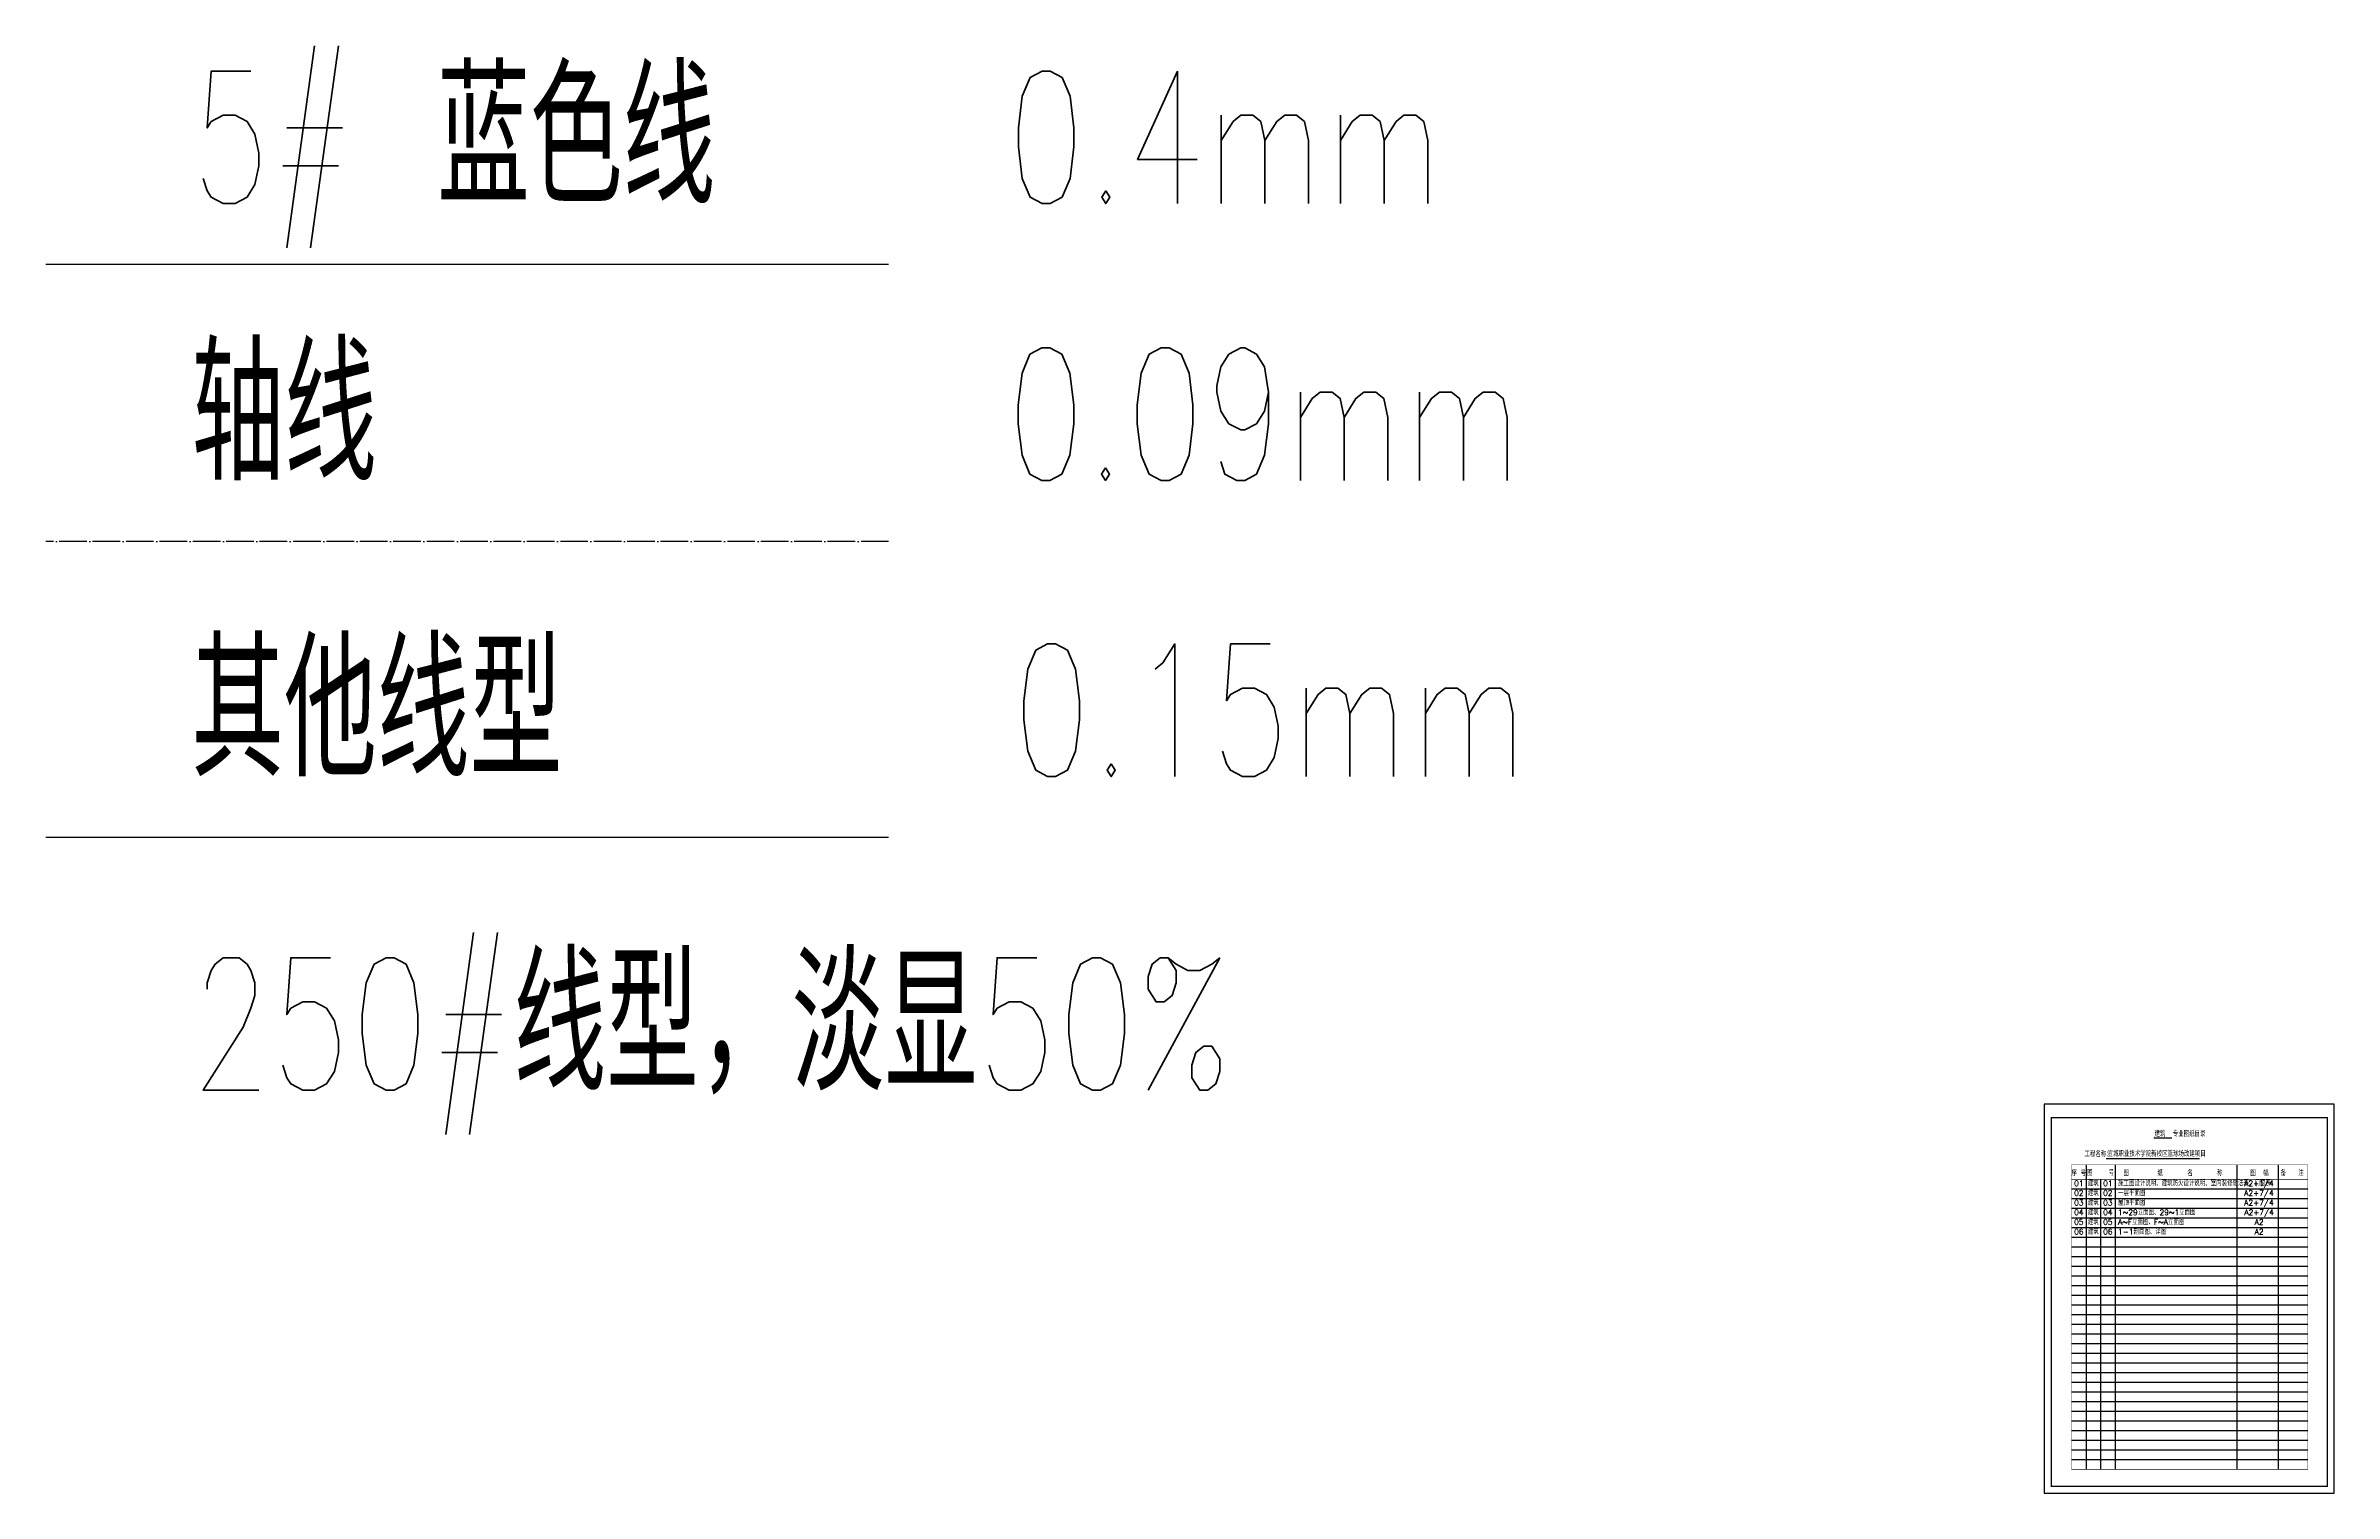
# Model space of a CAD drawing. Extents: x 962303 to 1579583, y -174742 to 224716.
# Drawn here: x 1051196 to 1216963, y 119901 to 224716 of the extents above; entities that cross this region are included whole.
import ezdxf
from ezdxf.enums import TextEntityAlignment as Align

# ---------------------------------------------------------------- set-up
doc = ezdxf.new("R2010")
doc.units = 0
doc.header["$LTSCALE"] = 1000
doc.header["$MEASUREMENT"] = 0
doc.linetypes.add('DOTE', pattern=[2.42, 2, -0.2, 0.02, -0.2])
for name, color, linetype in [('A-ANNO-TTLB', 7, 'Continuous'), ('PUB_TEXT', 7, 'Continuous'), ('WIN', 3, 'Continuous')]:
    doc.layers.add(name, color=color, linetype=linetype)
doc.styles.add('_TCH_DIM', font='SIMPLEX', dxfattribs={"bigfont": 'GBCBIG'})
doc.styles.add('HZTXT', font='txt', dxfattribs={"width": 0.8, "height": 200, "bigfont": 'hztxt'})

msp = doc.modelspace()

# ---------------------------------------------------------------- linework, layer by layer
at = {"layer": 'A-ANNO-TTLB'}
for p, q in [((1215051.1, 130028.8), (1197936.1, 130028.8)), ((1215051.1, 129328.8), (1197936.1, 129328.8)), ((1215051.1, 128628.8), (1197936.1, 128628.8)), ((1215051.1, 127928.8), (1197936.1, 127928.8)), ((1215051.1, 127228.8), (1197936.1, 127228.8)), ((1215051.1, 126528.8), (1197936.1, 126528.8)), ((1215051.1, 125828.8), (1197936.1, 125828.8)), ((1215051.1, 125128.8), (1197936.1, 125128.8)), ((1215051.1, 124428.8), (1197936.1, 124428.8)), ((1215051.1, 123728.8), (1197936.1, 123728.8)), ((1215051.1, 123028.8), (1197936.1, 123028.8)), ((1215051.1, 122328.8), (1197936.1, 122328.8))]:
    msp.add_line(p, q, dxfattribs=at)
at = {"layer": 'PUB_TEXT', "color": 5}
msp.add_line((1112249, 208871.6), (1051195.8, 208871.6), dxfattribs=at)
at = {"layer": 'PUB_TEXT', "color": 1, "linetype": 'DOTE'}
msp.add_line((1112249, 188820.6), (1051195.8, 188820.6), dxfattribs=at)
at = {"layer": 'PUB_TEXT'}
msp.add_line((1112249, 167385.7), (1051195.8, 167385.7), dxfattribs=at)
at = {"layer": 'WIN', "color": 7}
for p, q in [((1203902, 145639.8), (1205196.9, 145639.8)), ((1198986.1, 143678.8), (1198986.1, 121628.8)), ((1200036.1, 142628.8), (1200036.1, 121628.8)), ((1200454, 144132.9), (1207206.1, 144132.9)), ((1201086.1, 143678.8), (1201086.1, 121628.8)), ((1209897, 143678.8), (1209897, 121628.8)), ((1212896, 143678.8), (1212896, 121628.8)), ((1215051.1, 141928.8), (1197936.1, 141928.8)), ((1215051.1, 141228.8), (1197936.1, 141228.8)), ((1215051.1, 140528.8), (1197936.1, 140528.8)), ((1215051.1, 139828.8), (1197936.1, 139828.8)), ((1215051.1, 139128.8), (1197936.1, 139128.8)), ((1215051.1, 138428.8), (1197936.1, 138428.8)), ((1215051.1, 137728.8), (1197936.1, 137728.8)), ((1215051.1, 137028.8), (1197936.1, 137028.8)), ((1215051.1, 136328.8), (1197936.1, 136328.8)), ((1215051.1, 135628.8), (1197936.1, 135628.8)), ((1215051.1, 134928.8), (1197936.1, 134928.8)), ((1215051.1, 134228.8), (1197936.1, 134228.8)), ((1215051.1, 133528.8), (1197936.1, 133528.8)), ((1215051.1, 132828.8), (1197936.1, 132828.8)), ((1215051.1, 132128.8), (1197936.1, 132128.8)), ((1215051.1, 131428.8), (1197936.1, 131428.8)), ((1215051.1, 130728.8), (1197936.1, 130728.8))]:
    msp.add_line(p, q, dxfattribs=at)
msp.add_lwpolyline([(1195963, 119901.1), (1216963, 119901.1), (1216963, 148080.4), (1195963, 148080.4)], close=True, dxfattribs=at)
for points, const_width in [([(1196463, 120401.1), (1216463, 120401.1), (1216463, 147101.1), (1196463, 147101.1)], 100), ([(1197936.1, 143678.8), (1215051.1, 143678.8), (1215051.1, 121628.8), (1197936.1, 121628.8)], 31.5)]:
    msp.add_lwpolyline(points, close=True, dxfattribs=dict(at, const_width=const_width))
at = {"layer": 'WIN', "color": 7, "const_width": 31.5}
msp.add_lwpolyline([(1215051.1, 142628.8), (1197936.1, 142628.8)], dxfattribs=at)

# ---------------------------------------------------------------- texts
at = {"layer": 'PUB_TEXT', "style": 'HZTXT', "width": 0.7}
for s, p in [('5# 蓝色线   0.4mm  ', (1061740.6, 213287.3)), ('轴线       0.09mm ', (1061740.6, 193236.3)), ('其他线型     0.15mm', (1061740.6, 171801.4)), ('250#线型，淡显50%%%', (1061740.6, 149078.2))]:
    msp.add_text(s, height=9600, dxfattribs=at).set_placement(p)
at = {"layer": 'WIN', "color": 7, "style": '_TCH_DIM'}
for s, height, p in [('建筑  专业图纸目录 ', 394.979, (1205922.6, 145968.3)), ('序 号', 394.98, (1198461.1, 143129.1)), ('图    号', 394.98, (1200036.1, 143129.1)), ('图       纸      名      称', 394.979, (1205284.4, 143129.1)), ('图  幅', 394.98, (1211551.1, 143129.1)), ('备   注', 394.98, (1213915.3, 143129.3))]:
    msp.add_text(s, height=height, dxfattribs=at).set_placement(p, align=Align.MIDDLE)
for s, height, p in [('工程名称：', 394.98, (1198870.5, 144257.6)), ('宣城职业技术学院新校区篮球场改建项目', 394.979, (1200546.2, 144281.8)), ('施工图设计说明、建筑防火设计说明、室内装修做法表、门窗表', 394.979, (1201304.4, 142142.9)), ('屋顶平面图', 394.98, (1201304.4, 140742.9)), ('一层平面图', 394.98, (1201304.4, 141442.9)), ('A~F立面图、F~A立面图', 394.979, (1201304.4, 139342.9)), ('1~29立面图、29~1立面图', 394.979, (1201304.4, 140042.9)), ('1-1剖面图、详图', 394.98, (1201304.4, 138642.9))]:
    msp.add_text(s, height=height, dxfattribs=at).set_placement(p)
for s, p in [('建筑', (1199511.1, 142142.9)), ('A2+1/4', (1211510.1, 142142.9)), ('01', (1198461.1, 142142.9)), ('02', (1198461.1, 141442.9)), ('03', (1198461.1, 140742.9)), ('建筑', (1199511.1, 141442.9)), ('建筑', (1199511.1, 140742.9)), ('01', (1200561.1, 142142.9)), ('02', (1200561.1, 141442.9)), ('03', (1200561.1, 140742.9)), ('A2+7/4', (1211510.1, 141442.9)), ('A2+7/4', (1211510.1, 140742.9)), ('04', (1198461.1, 140042.9)), ('05', (1198461.1, 139342.9)), ('建筑', (1199511.1, 140042.9)), ('建筑', (1199511.1, 139342.9)), ('04', (1200561.1, 140042.9)), ('05', (1200561.1, 139342.9)), ('A2+7/4', (1211522.5, 140042.9)), ('A2', (1211522.5, 139342.9)), ('06', (1198461.1, 138642.9)), ('建筑', (1199511.1, 138642.9)), ('06', (1200561.1, 138642.9)), ('A2', (1211522.5, 138642.9))]:
    msp.add_text(s, height=394.98, dxfattribs=at).set_placement(p, align=Align.CENTER)

doc.saveas('drawing.dxf')
